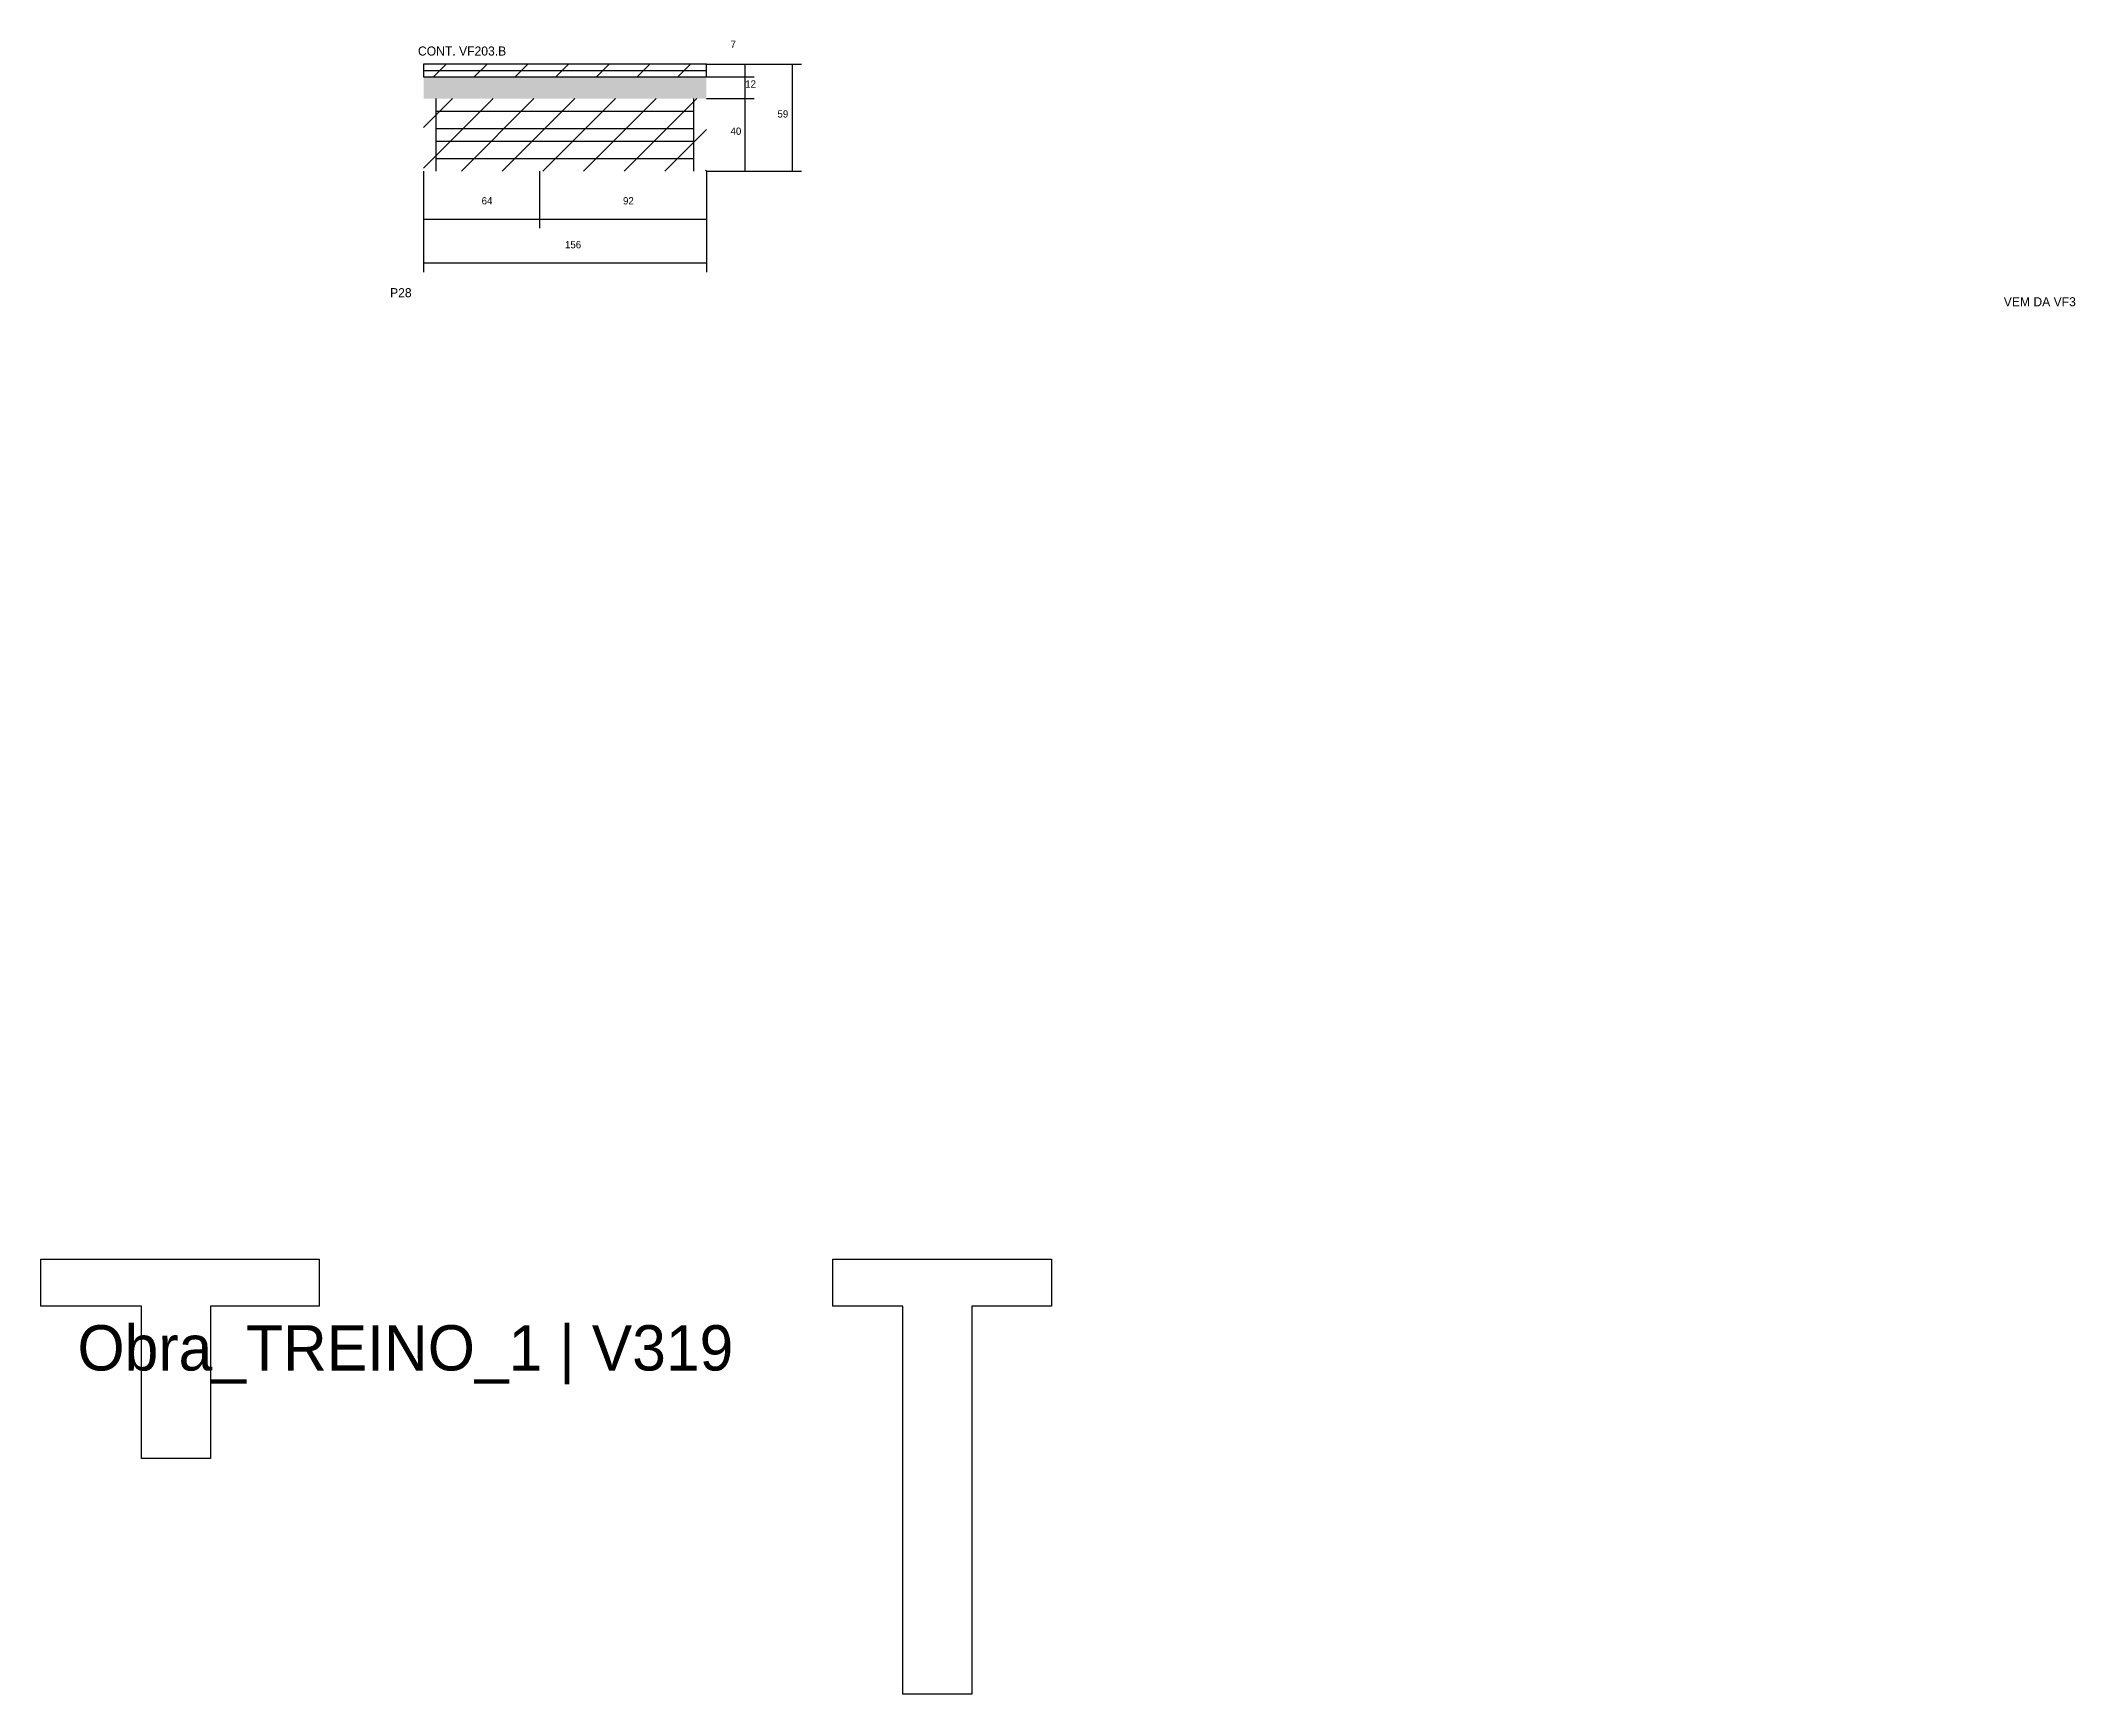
# Model space of a CAD drawing. Header units: metres. Extents: x -2848 to 22762, y -45195 to 1016.
# Drawn here: x 12780 to 13902, y -1389 to -476 of the extents above; entities that cross this region are included whole.
import ezdxf

# ---------------------------------------------------------------- set-up
doc = ezdxf.new("R2010")
doc.units = ezdxf.units.M
for name, color, linetype in [('CONCRETO', 251, 'Continuous'), ('COTA', 4, 'Continuous'), ('LABEL_ID', 3, 'Continuous'), ('NOMENCLATURA', 7, 'Continuous'), ('Painéis', 200, 'Continuous'), ('REAPROVEITAMENTO', 251, 'Continuous'), ('SARR_2.2x7', 40, 'Continuous'), ('Texto Seção', 7, 'Continuous')]:
    doc.layers.add(name, color=color, linetype=linetype)

msp = doc.modelspace()

# ---------------------------------------------------------------- texts
at = {"layer": 'COTA'}
for s, p in [('7', (13160.2, -480.5)), ('12', (13168.3, -502.4)), ('59', (13186.1, -518.9)), ('40', (13160.2, -528.4)), ('64', (13022.9, -566.8)), ('92', (13100.9, -566.8)), ('156', (13068.9, -591))]:
    msp.add_text(s, height=4, dxfattribs=at).set_placement(p)
at = {"layer": 'LABEL_ID'}
msp.add_text('Obra_TREINO_1 | V319', height=25, dxfattribs=at).set_placement((12800, -1210))
at = {"layer": 'NOMENCLATURA'}
msp.add_text('P28', height=5, dxfattribs=at).set_placement((12972.4, -618))
at = {"layer": 'Texto Seção'}
for s, p in [('CONT. VF203.B', (12987.8, -484.7)), ('VEM DA VF3', (13862.5, -623))]:
    msp.add_text(s, height=5, dxfattribs=at).set_placement(p)

# ---------------------------------------------------------------- hatches: boundary and pattern name
at = {"layer": 'COTA'}
h = msp.add_hatch(dxfattribs=at)
h.set_pattern_fill('AR-CONC', scale=0.03)
h.paths.add_polyline_path([(13146.9, -508.4), (13146.9, -496.4), (13146.9, -496.4), (12990.9, -496.4), (12990.9, -496.4), (12990.9, -508.4), (12990.9, -508.4), (13146.9, -508.4)])
at = {"layer": 'REAPROVEITAMENTO'}
h = msp.add_hatch(dxfattribs=at)
h.set_pattern_fill('ANSI31', scale=5)
h.paths.add_polyline_path([(13146.9, -496.4), (13146.9, -489.4), (13146.9, -489.4), (12990.9, -489.4), (12990.9, -489.4), (12990.9, -496.4), (12990.9, -496.4), (13146.9, -496.4)])
h = msp.add_hatch(dxfattribs=at)
h.set_pattern_fill('ANSI31', scale=5)
h.paths.add_polyline_path([(13146.9, -548.4), (13146.9, -508.4), (13146.9, -508.4), (12990.9, -508.4), (12990.9, -508.4), (12990.9, -548.4), (12990.9, -548.4), (13146.9, -548.4)])

# ---------------------------------------------------------------- linework, layer by layer
at = {"layer": 'CONCRETO'}
for points in [[(12779.7, -1174.6), (12779.7, -1148.6), (12933.3, -1148.6), (12933.3, -1174.6), (12873.3, -1174.6), (12873.3, -1258.6), (12835.3, -1258.6), (12835.3, -1174.6)], [(13216.7, -1174.6), (13216.7, -1148.6), (13337.3, -1148.6), (13337.3, -1174.6), (13293.3, -1174.6), (13293.3, -1388.6), (13255.3, -1388.6), (13255.3, -1174.6)]]:
    msp.add_lwpolyline(points, close=True, dxfattribs=at)
at = {"layer": 'COTA'}
for p, q in [((13146.9, -489.4), (13173.3, -489.4)), ((13146.9, -489.4), (13199.3, -489.4)), ((13168.3, -496.4), (13168.3, -489.4)), ((13194.3, -548.4), (13194.3, -489.4)), ((13146.9, -496.4), (13173.3, -496.4)), ((13146.9, -496.4), (13173.3, -496.4)), ((13168.3, -508.4), (13168.3, -496.4)), ((13146.9, -508.4), (13173.3, -508.4)), ((13146.9, -508.4), (13173.3, -508.4)), ((13168.3, -548.4), (13168.3, -508.4)), ((12990.9, -548.4), (12990.9, -579.9)), ((12990.9, -548.4), (12990.9, -604.1)), ((13054.9, -548.4), (13054.9, -579.9)), ((13054.9, -548.4), (13054.9, -579.9)), ((13146.9, -548.4), (13146.9, -579.9)), ((13146.9, -548.4), (13146.9, -604.1)), ((13146.9, -548.4), (13173.3, -548.4)), ((13146.9, -548.4), (13199.3, -548.4)), ((12990.9, -574.9), (13054.9, -574.9)), ((13054.9, -574.9), (13146.9, -574.9)), ((12990.9, -599.1), (13146.9, -599.1))]:
    msp.add_line(p, q, dxfattribs=at)
at = {"layer": 'Painéis'}
msp.add_lwpolyline([(12990.9, -496.4), (13146.9, -496.4), (13146.9, -489.4), (12990.9, -489.4)], close=True, dxfattribs=at)
at = {"layer": 'SARR_2.2x7'}
for p, q in [((12990.9, -492.9), (13054.9, -492.9)), ((13054.9, -492.9), (13146.9, -492.9)), ((12997.9, -548.4), (12997.9, -508.4)), ((12997.9, -515.4), (13054.9, -515.4)), ((13054.9, -515.4), (13140, -515.4)), ((13140, -548.4), (13140, -508.4)), ((12997.9, -524.9), (13054.9, -524.9)), ((13054.9, -524.9), (13140, -524.9)), ((12997.9, -531.9), (13054.9, -531.9)), ((13054.9, -531.9), (13140, -531.9)), ((12997.9, -541.4), (13054.9, -541.4)), ((13054.9, -541.4), (13140, -541.4))]:
    msp.add_line(p, q, dxfattribs=at)

msp.set_redraw_order([(e.dxf.handle, doc.entitydb.next_handle()) for e in msp.query("TEXT MTEXT ATTDEF DIMENSION ARC_DIMENSION")])  # texts and dimensions are drawn at this point

doc.saveas('drawing.dxf')
